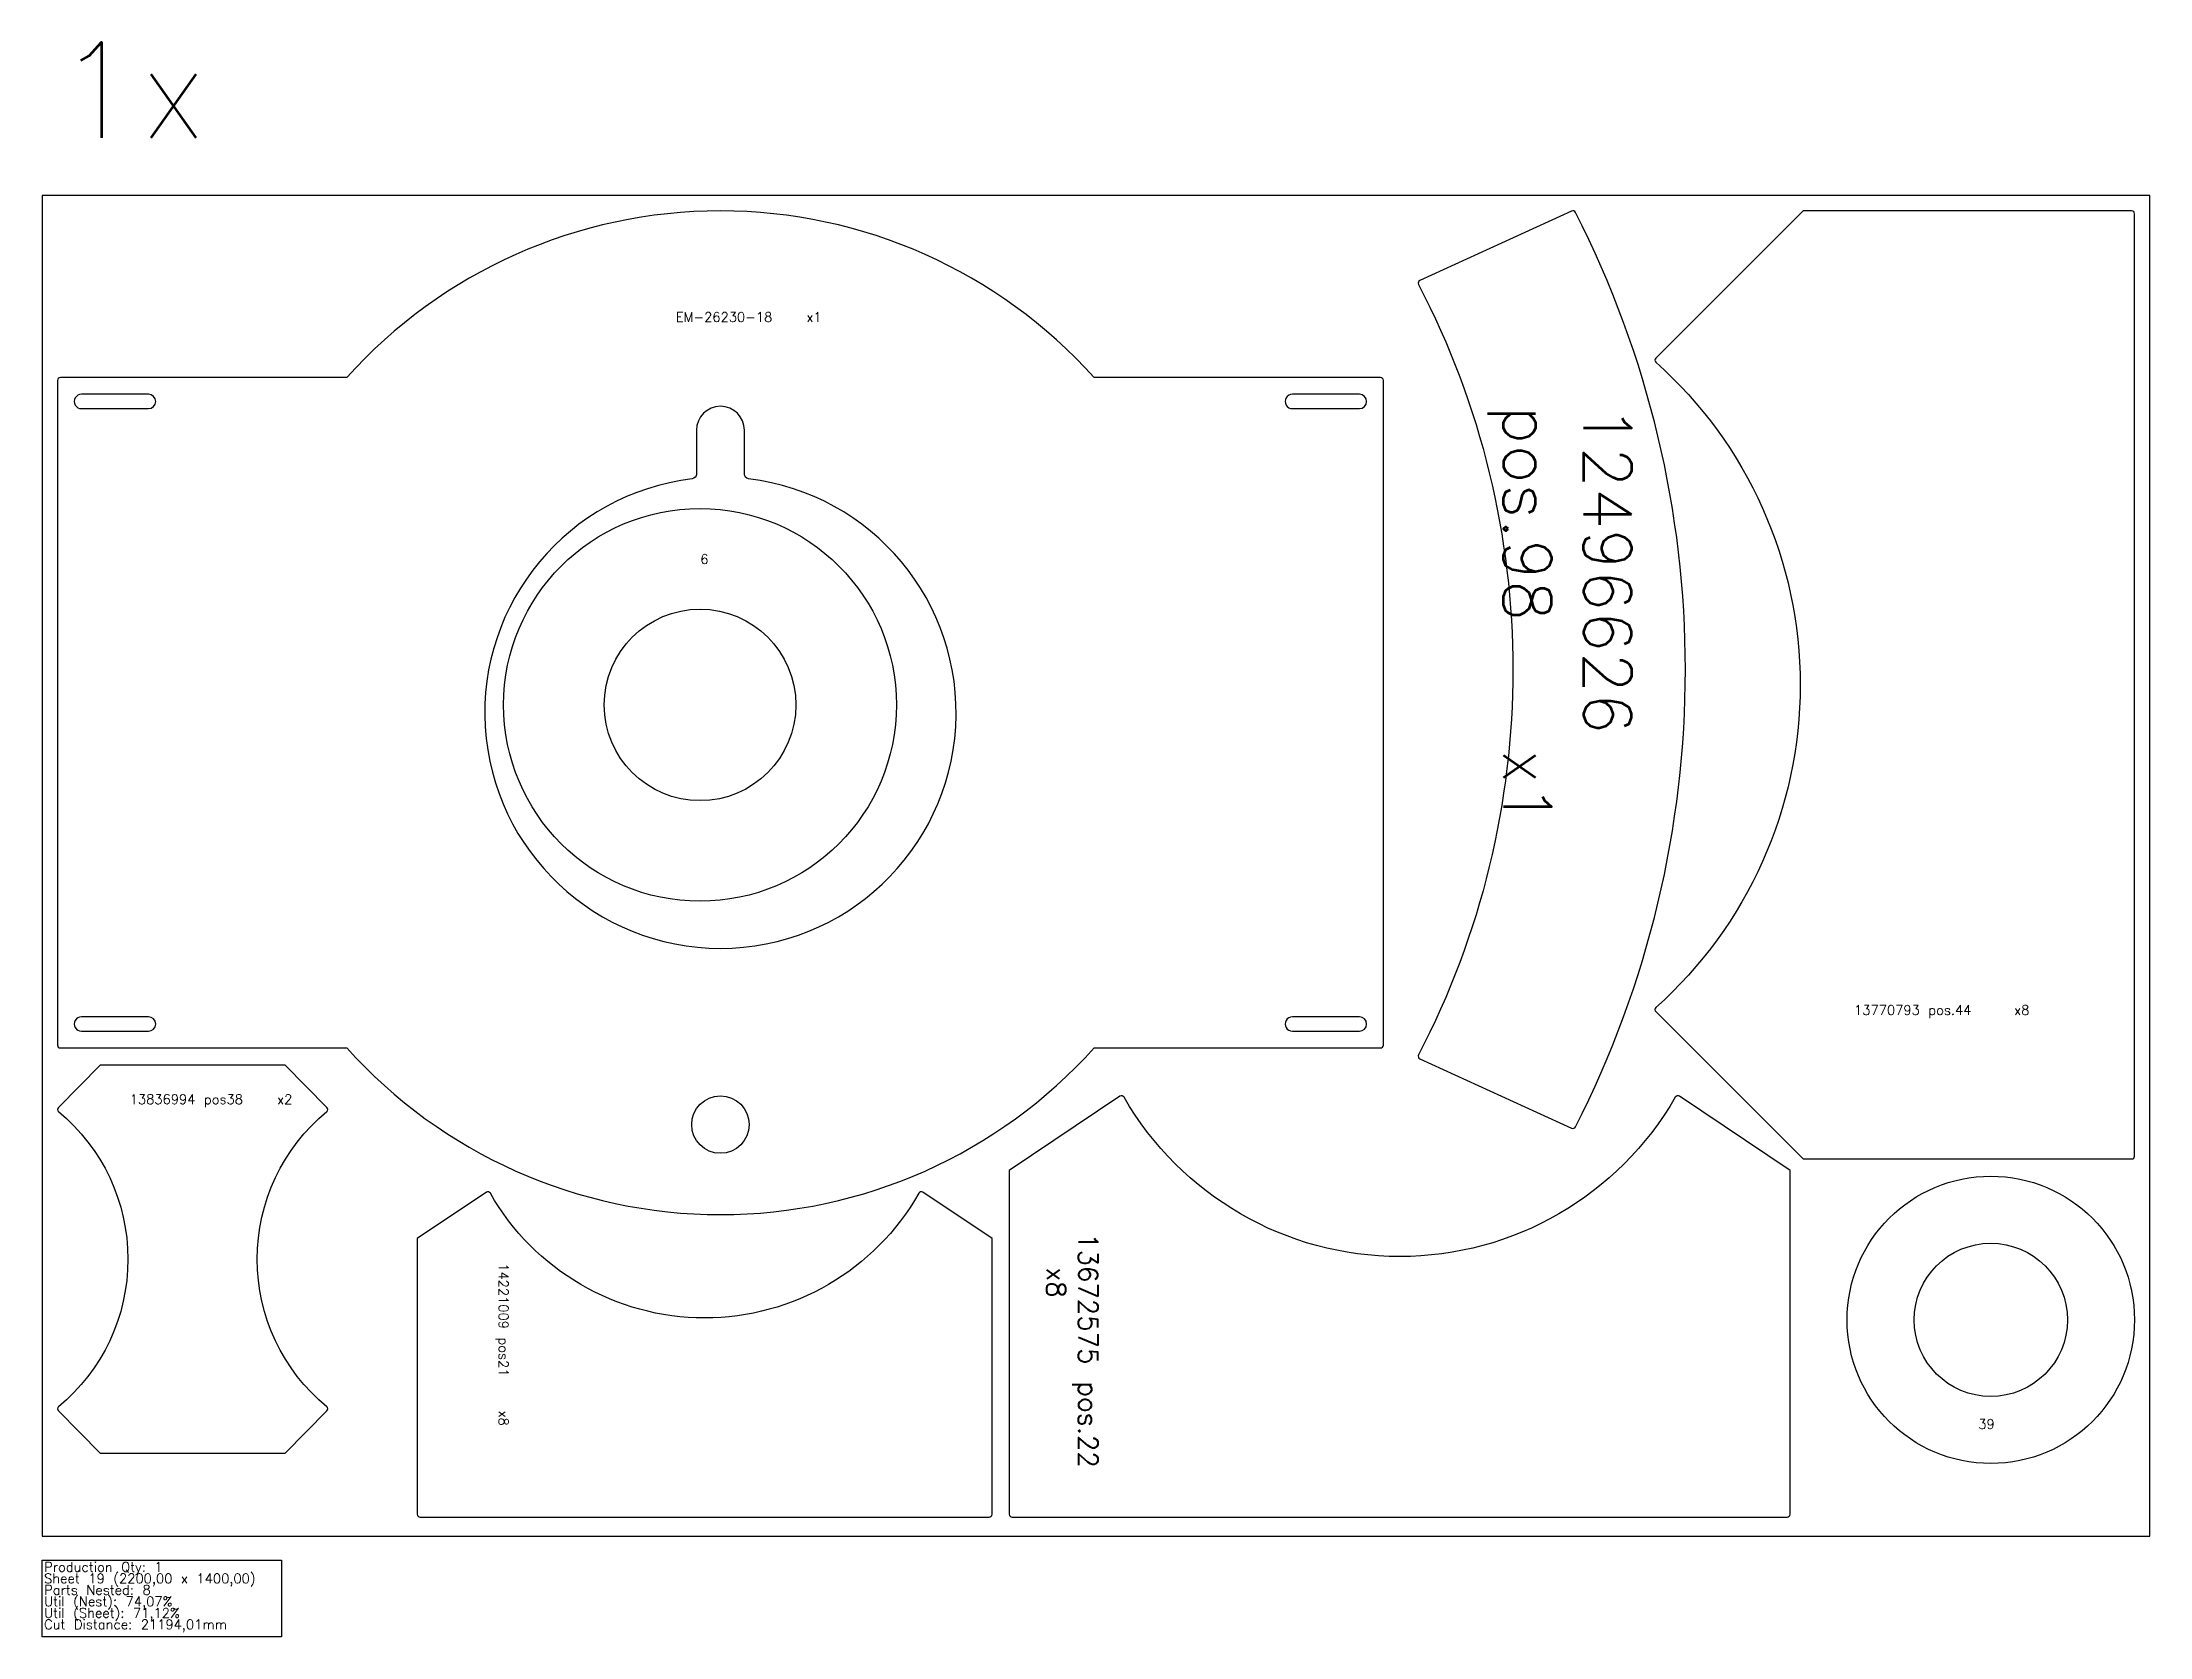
# Model space of a CAD drawing. Header units: millimetres. Extents: x 0 to 68500, y -105 to 2360.
# Drawn here: x 49920 to 52120, y -105 to 1560 of the extents above; entities that cross this region are included whole.
import ezdxf

# ---------------------------------------------------------------- set-up
doc = ezdxf.new("R2010")
doc.units = ezdxf.units.MM
for name, color, linetype in [('--NestedParts--', 7, 'Continuous'), ('sheet', 24, 'Continuous'), ('Stats', 7, 'Continuous'), ('Texto', 7, 'Continuous')]:
    doc.layers.add(name, color=color, linetype=linetype)
doc.styles.get("Standard").update_dxf_attribs({"font": 'txt.shx'})

msp = doc.modelspace()

# ---------------------------------------------------------------- texts
at = {"insert": (49934.8, 1560.1), "char_height": 100, "attachment_point": 1}
msp.add_mtext_dynamic_manual_height_columns('1x', width=283.974, gutter_width=1, heights=[0], dxfattribs=at)
at = {"layer": 'Stats', "color": 60}
for s, p in [('Sheet 19 (2200,00 x 1400,00)', (49922, -49)), ('Production Qty: 1', (49922, -37)), ('Parts Nested: 8', (49922, -61)), ('Util (Nest): 74,07%', (49922, -73)), ('Cut Distance: 21194,01mm', (49922, -97)), ('Util (Sheet): 71,12%', (49922, -85))]:
    msp.add_text(s, height=10, dxfattribs=at).set_placement(p)
at = {"layer": 'Texto', "color": 3, "char_height": 10, "attachment_point": 1}
for s, insert, width in [('EM-26230-18    x1', (50581.4, 1278.1), 266.034), ('6', (50607, 1025.3), 25.724), ('13770793 pos.44     x8', (51811.3, 554.5), 335.081), ('13836994 pos38    x2', (50011.4, 461.3), 184.616), ('39', (51940.9, 122.2), 25.724)]:
    msp.add_mtext(s, dxfattribs=dict(at, insert=insert, width=width))
at = {"layer": 'Texto', "color": 3, "attachment_point": 1, "rotation": 270}
for s, insert, char_height, width in [('12496626 pos.98   x1', (51578.8, 1180.5), 50, 647.601), ('13672575 pos.22    x8', (51021.9, 316.5), 20, 288.466), ('14221009 pos21    x8', (50406.6, 285.1), 10, 241.542)]:
    msp.add_mtext(s, dxfattribs=dict(at, insert=insert, char_height=char_height, width=width))

# ---------------------------------------------------------------- linework, layer by layer
at = {"layer": '--NestedParts--', "color": 7}
for points in [[(51320, 1206.9, 0.414214), (51317, 1209.9), (51018, 1209.9, 0.446189), (50238, 1209.9), (49939, 1209.9, 0.414214), (49936, 1206.9), (49936, 512.9, 0.414214), (49939, 509.9), (50238, 509.9, 0.446189), (51018, 509.9), (51317, 509.9, 0.414214), (51320, 512.9)], [(52101, 394, 0.414214), (52104, 397), (52104, 1381, 0.414214), (52101, 1384), (51758, 1384), (51604.2, 1230.2, 0.430593), (51604.4, 1225.9, -0.44717), (51604.4, 552.1, 0.430593), (51604.2, 547.8), (51758, 394)], [(50031, 1192.4), (49961, 1192.4, 1.000057), (49961, 1177.4), (50031, 1177.4, 0.99994)], [(51225, 1192.4, 1.000049), (51225, 1177.4), (51295, 1177.4, 0.999958), (51295, 1192.4)], [(50657.4, 1104.1, -0.379542), (50653, 1109.1), (50653, 1154.9, 0.999995), (50603, 1154.9), (50603, 1109.1, -0.379542), (50598.6, 1104.1, 16.673357)], [(50031, 527.4, 0.99998), (50031, 542.4), (49961, 542.4, 1.000058), (49961, 527.4)], [(51225, 527.4), (51295, 527.4, 0.999986), (51295, 542.4), (51225, 542.4, 1.00006)], [(49980.6, 491.9), (49936.9, 447.8, 0.440762), (49937.1, 443.4, -0.470317), (49937.1, 135.3, 0.440762), (49936.9, 130.9), (49980.6, 86.9), (50173.6, 86.9), (50217.2, 130.9, 0.440762), (50217, 135.3, -0.470317), (50217, 443.4, 0.440762), (50217.2, 447.8), (50173.6, 491.9)], [(51045, 459.4), (50929.5, 382), (50929.5, 23, 0.414214), (50932.5, 20), (51741.5, 20, 0.414214), (51744.5, 23), (51744.5, 382), (51629, 459.4, 0.434137), (51624.7, 458.4, -0.578139), (51049.3, 458.4, 0.434137)], [(50311.5, 23, 0.414214), (50314.5, 20), (50908.5, 20, 0.414214), (50911.5, 23), (50911.5, 311), (50839.3, 359.2, 0.435642), (50835, 358.2, -0.582391), (50387.9, 358.2, 0.435642), (50383.7, 359.2), (50311.5, 311)]]:
    msp.add_lwpolyline(points, format="xyb", close=True, dxfattribs=at)
at = {"layer": '--NestedParts--', "color": 4}
msp.add_lwpolyline([(51358.1, 1311.2, 0.429277), (51356.6, 1307.1, -0.245008), (51356.6, 502.7, 0.429277), (51358.1, 498.6), (51516.4, 426.1, 0.401777), (51520.4, 427.5, 0.240504), (51520.4, 1382.3, 0.401777), (51516.4, 1383.7)], format="xyb", close=True, dxfattribs=at)
at = {"layer": '--NestedParts--', "color": 7}
for centre, radius in [((50606.7, 868.1), 205), ((50606.7, 868.1), 100), ((50628, 429.9), 30), ((51954, 226), 150), ((51954, 226), 80)]:
    msp.add_circle(centre, radius, dxfattribs=at)
at = {"layer": 'sheet', "color": 7}
msp.add_lwpolyline([(49920, 0), (52120, 0), (52120, 1400), (49920, 1400)], close=True, dxfattribs=at)
at = {"layer": 'Stats', "color": 151}
msp.add_lwpolyline([(49920, -25), (50170, -25), (50170, -105), (49920, -105), (49920, -25)], close=True, dxfattribs=at)

msp.set_redraw_order([(e.dxf.handle, doc.entitydb.next_handle()) for e in msp.query("TEXT MTEXT ATTDEF DIMENSION ARC_DIMENSION")])  # texts and dimensions are drawn at this point

doc.saveas('drawing.dxf')
